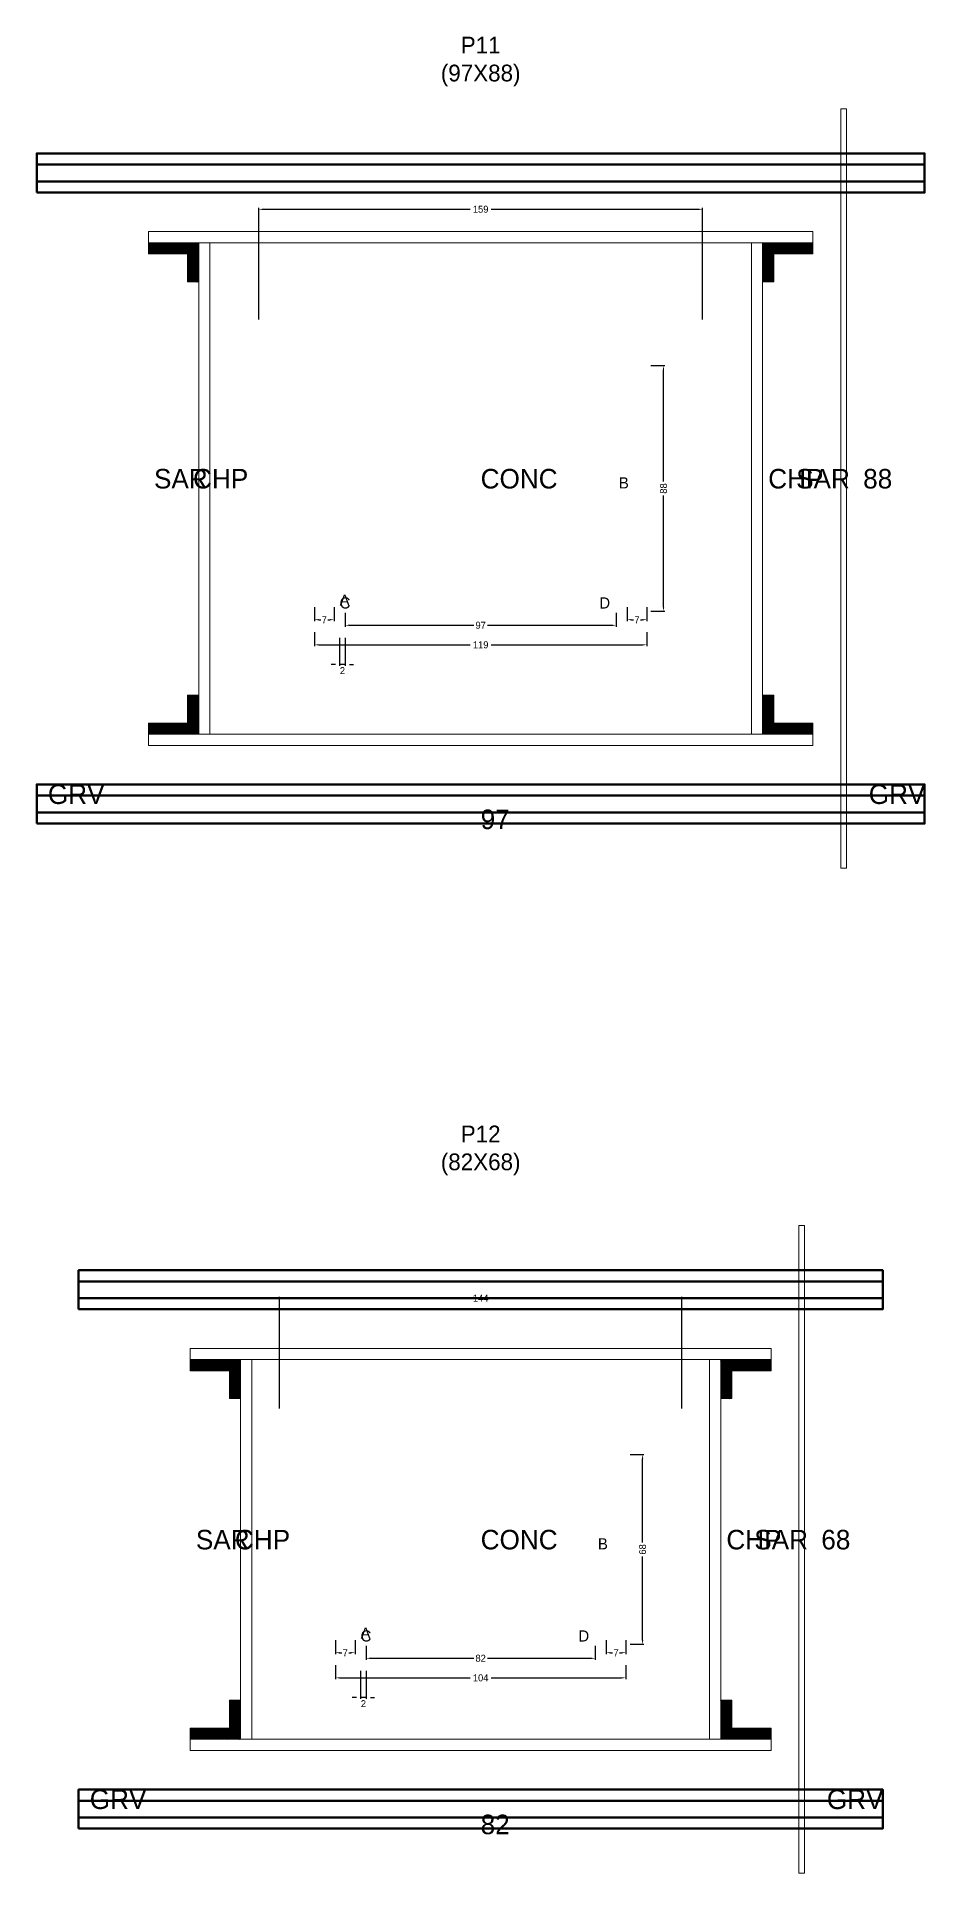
# Model space of a CAD drawing. Header units: centimetres. Extents: x -10500 to 4141, y -7986 to 295.
# Drawn here: x -159 to 159, y -4156 to -3498 of the extents above; entities that cross this region are included whole.
import ezdxf

# ---------------------------------------------------------------- set-up
doc = ezdxf.new("R2010")
doc.units = ezdxf.units.CM
for name, color, linetype in [('COTA', 241, 'Continuous'), ('GRAVATA', 224, 'Continuous'), ('Hachura', 251, 'Continuous'), ('NOMENCLATURA', 7, 'Continuous'), ('SARRAFO', 251, 'Continuous'), ('Texto Seção', 7, 'Continuous')]:
    doc.layers.add(name, color=color, linetype=linetype)
doc.dimstyles.new('cotax2', dxfattribs={"dimtxt": 2.5, "dimasz": 1.5, "dimexe": 0.5, "dimexo": 0.5, "dimgap": 0.5, "dimtad": 1, "dimcen": 2.5, "dimazin": 3, "dimtfac": 1, "dimtmove": 0, "dimatfit": 3})

msp = doc.modelspace()

# ---------------------------------------------------------------- texts
at = {"layer": 'NOMENCLATURA'}
for s, p in [('B', (49.5, -3660)), ('A', (-50.5, -3702)), ('C', (-50.5, -3703)), ('D', (42.5, -3703)), ('B', (42, -4040)), ('A', (-43, -4072)), ('C', (-43, -4073)), ('D', (35, -4073))]:
    msp.add_text(s, height=4, dxfattribs=at).set_placement(p)
at = {"layer": 'NOMENCLATURA', "char_height": 6, "attachment_point": 8}
for s, insert in [('P11\\P(97X88)', (0, -3516)), ('P12\\P(82X68)', (0, -3906))]:
    msp.add_mtext(s, dxfattribs=dict(at, insert=insert))
at = {"layer": 'Texto Seção'}
for s, p in [('SAR', (-117, -3660)), ('CHP', (-103, -3660)), ('CONC', (0, -3660)), ('CHP', (103, -3660)), ('SAR', (113, -3660)), ('88', (137, -3660)), ('GRV', (-155, -3773)), ('GRV', (139, -3773)), ('97', (0, -3782)), ('SAR', (-102, -4040)), ('CHP', (-88, -4040)), ('CONC', (0, -4040)), ('CHP', (88, -4040)), ('SAR', (98, -4040)), ('68', (122, -4040)), ('GRV', (-140, -4133)), ('GRV', (124, -4133)), ('82', (0, -4142))]:
    msp.add_text(s, height=7, dxfattribs=at).set_placement(p)

# ---------------------------------------------------------------- blocks, each defined once
blk = doc.blocks.new('_CLOSEDFILLED')
at = {"color": 0, "linetype": 'BYBLOCK'}
blk.add_solid([(-1, 0.16), (0, 0), (-1, -0.16)], dxfattribs=at)
blk = doc.blocks.new('*D274')
for p, q in [((-59.5, -3711.5), (-59.5, -3716.5)), ((-58, -3716), (-3.75, -3716)), ((3.75, -3716), (58, -3716)), ((59.5, -3711.5), (59.5, -3716.5))]:
    blk.add_line(p, q)
at = {"layer": 'Defpoints'}
for p in [(-59.5, -3711), (-59.5, -3716), (59.5, -3711)]:
    blk.add_point(p, dxfattribs=at)
at = {"layer": 'COTA', "xscale": 1.5, "yscale": 1.5, "rotation": 180}
blk.add_blockref('_CLOSEDFILLED', (-59.5, -3716), dxfattribs=at)
at = {"layer": 'COTA', "xscale": 1.5, "yscale": 1.5}
blk.add_blockref('_CLOSEDFILLED', (59.5, -3716), dxfattribs=at)
at = {"layer": 'COTA', "insert": (0, -3716), "char_height": 2.5, "attachment_point": 5}
blk.add_mtext('119', dxfattribs=at)
blk = doc.blocks.new('*D275')
for p, q in [((-48.5, -3704.5), (-48.5, -3709.5)), ((-47, -3709), (-2.5, -3709)), ((2.5, -3709), (47, -3709)), ((48.5, -3704.5), (48.5, -3709.5))]:
    blk.add_line(p, q)
at = {"layer": 'Defpoints'}
for p in [(-48.5, -3704), (-48.5, -3709), (48.5, -3704)]:
    blk.add_point(p, dxfattribs=at)
at = {"layer": 'COTA', "xscale": 1.5, "yscale": 1.5, "rotation": 180}
blk.add_blockref('_CLOSEDFILLED', (-48.5, -3709), dxfattribs=at)
at = {"layer": 'COTA', "xscale": 1.5, "yscale": 1.5}
blk.add_blockref('_CLOSEDFILLED', (48.5, -3709), dxfattribs=at)
at = {"layer": 'COTA', "insert": (0, -3709), "char_height": 2.5, "attachment_point": 5}
blk.add_mtext('97', dxfattribs=at)
blk = doc.blocks.new('*D276')
for p, q in [((61, -3616), (66, -3616)), ((65.5, -3657.5), (65.5, -3617.5)), ((65.5, -3702.5), (65.5, -3662.5)), ((61, -3704), (66, -3704))]:
    blk.add_line(p, q)
at = {"layer": 'Defpoints'}
for p in [(60.5, -3616), (60.5, -3704), (65.5, -3704)]:
    blk.add_point(p, dxfattribs=at)
at = {"layer": 'COTA', "xscale": 1.5, "yscale": 1.5}
for p, rotation in [((65.5, -3616), 90), ((65.5, -3704), 270)]:
    blk.add_blockref('_CLOSEDFILLED', p, dxfattribs=dict(at, rotation=rotation))
at = {"layer": 'COTA', "insert": (65.5, -3660), "char_height": 2.5, "attachment_point": 5, "rotation": 90}
blk.add_mtext('88', dxfattribs=at)
blk = doc.blocks.new('*D277')
for p, q in [((-59.5, -3702.5), (-59.5, -3707.5)), ((-52.5, -3702.5), (-52.5, -3707.5)), ((-58, -3707), (-57.25, -3707)), ((-54.75, -3707), (-54, -3707))]:
    blk.add_line(p, q)
at = {"layer": 'Defpoints'}
for p in [(-59.5, -3702), (-52.5, -3702), (-59.5, -3707)]:
    blk.add_point(p, dxfattribs=at)
at = {"layer": 'COTA', "xscale": 1.5, "yscale": 1.5, "rotation": 180}
blk.add_blockref('_CLOSEDFILLED', (-59.5, -3707), dxfattribs=at)
at = {"layer": 'COTA', "xscale": 1.5, "yscale": 1.5}
blk.add_blockref('_CLOSEDFILLED', (-52.5, -3707), dxfattribs=at)
at = {"layer": 'COTA', "insert": (-56, -3707), "char_height": 2.5, "attachment_point": 5}
blk.add_mtext('7', dxfattribs=at)
blk = doc.blocks.new('*D278')
for p, q in [((52.5, -3702.5), (52.5, -3707.5)), ((59.5, -3702.5), (59.5, -3707.5)), ((54, -3707), (54.75, -3707)), ((57.25, -3707), (58, -3707))]:
    blk.add_line(p, q)
at = {"layer": 'Defpoints'}
for p in [(52.5, -3702), (59.5, -3702), (52.5, -3707)]:
    blk.add_point(p, dxfattribs=at)
at = {"layer": 'COTA', "xscale": 1.5, "yscale": 1.5, "rotation": 180}
blk.add_blockref('_CLOSEDFILLED', (52.5, -3707), dxfattribs=at)
at = {"layer": 'COTA', "xscale": 1.5, "yscale": 1.5}
blk.add_blockref('_CLOSEDFILLED', (59.5, -3707), dxfattribs=at)
at = {"layer": 'COTA', "insert": (56, -3707), "char_height": 2.5, "attachment_point": 5}
blk.add_mtext('7', dxfattribs=at)
blk = doc.blocks.new('*D279')
for p, q in [((-79.5, -3599.5), (-79.5, -3559.5)), ((-78, -3560), (-3.75, -3560)), ((3.75, -3560), (78, -3560)), ((79.5, -3599.5), (79.5, -3559.5))]:
    blk.add_line(p, q)
at = {"layer": 'Defpoints'}
for p in [(-79.5, -3560), (-79.5, -3600), (79.5, -3600)]:
    blk.add_point(p, dxfattribs=at)
at = {"layer": 'COTA', "xscale": 1.5, "yscale": 1.5, "rotation": 180}
blk.add_blockref('_CLOSEDFILLED', (-79.5, -3560), dxfattribs=at)
at = {"layer": 'COTA', "xscale": 1.5, "yscale": 1.5}
blk.add_blockref('_CLOSEDFILLED', (79.5, -3560), dxfattribs=at)
at = {"layer": 'COTA', "insert": (0, -3560), "char_height": 2.5, "attachment_point": 5}
blk.add_mtext('159', dxfattribs=at)
blk = doc.blocks.new('*D300')
for p, q in [((-52, -4081.5), (-52, -4086.5)), ((52, -4081.5), (52, -4086.5)), ((-50.5, -4086), (-3.75, -4086)), ((3.75, -4086), (50.5, -4086))]:
    blk.add_line(p, q)
at = {"layer": 'Defpoints'}
for p in [(-52, -4081), (52, -4081), (-52, -4086)]:
    blk.add_point(p, dxfattribs=at)
at = {"layer": 'COTA', "xscale": 1.5, "yscale": 1.5, "rotation": 180}
blk.add_blockref('_CLOSEDFILLED', (-52, -4086), dxfattribs=at)
at = {"layer": 'COTA', "xscale": 1.5, "yscale": 1.5}
blk.add_blockref('_CLOSEDFILLED', (52, -4086), dxfattribs=at)
at = {"layer": 'COTA', "insert": (0, -4086), "char_height": 2.5, "attachment_point": 5}
blk.add_mtext('104', dxfattribs=at)
blk = doc.blocks.new('*D301')
for p, q in [((-41, -4074.5), (-41, -4079.5)), ((41, -4074.5), (41, -4079.5)), ((-39.5, -4079), (-2.5, -4079)), ((2.5, -4079), (39.5, -4079))]:
    blk.add_line(p, q)
at = {"layer": 'Defpoints'}
for p in [(-41, -4074), (41, -4074), (-41, -4079)]:
    blk.add_point(p, dxfattribs=at)
at = {"layer": 'COTA', "xscale": 1.5, "yscale": 1.5, "rotation": 180}
blk.add_blockref('_CLOSEDFILLED', (-41, -4079), dxfattribs=at)
at = {"layer": 'COTA', "xscale": 1.5, "yscale": 1.5}
blk.add_blockref('_CLOSEDFILLED', (41, -4079), dxfattribs=at)
at = {"layer": 'COTA', "insert": (0, -4079), "char_height": 2.5, "attachment_point": 5}
blk.add_mtext('82', dxfattribs=at)
blk = doc.blocks.new('*D302')
for p, q in [((53.5, -4006), (58.5, -4006)), ((58, -4037.5), (58, -4007.5)), ((58, -4072.5), (58, -4042.5)), ((53.5, -4074), (58.5, -4074))]:
    blk.add_line(p, q)
at = {"layer": 'Defpoints'}
for p in [(53, -4006), (53, -4074), (58, -4074)]:
    blk.add_point(p, dxfattribs=at)
at = {"layer": 'COTA', "xscale": 1.5, "yscale": 1.5}
for p, rotation in [((58, -4006), 90), ((58, -4074), 270)]:
    blk.add_blockref('_CLOSEDFILLED', p, dxfattribs=dict(at, rotation=rotation))
at = {"layer": 'COTA', "insert": (58, -4040), "char_height": 2.5, "attachment_point": 5, "rotation": 90}
blk.add_mtext('68', dxfattribs=at)
blk = doc.blocks.new('*D303')
for p, q in [((-52, -4072.5), (-52, -4077.5)), ((-50.5, -4077), (-49.75, -4077)), ((-47.25, -4077), (-46.5, -4077)), ((-45, -4072.5), (-45, -4077.5))]:
    blk.add_line(p, q)
at = {"layer": 'Defpoints'}
for p in [(-52, -4072), (-52, -4077), (-45, -4072)]:
    blk.add_point(p, dxfattribs=at)
at = {"layer": 'COTA', "xscale": 1.5, "yscale": 1.5, "rotation": 180}
blk.add_blockref('_CLOSEDFILLED', (-52, -4077), dxfattribs=at)
at = {"layer": 'COTA', "xscale": 1.5, "yscale": 1.5}
blk.add_blockref('_CLOSEDFILLED', (-45, -4077), dxfattribs=at)
at = {"layer": 'COTA', "insert": (-48.5, -4077), "char_height": 2.5, "attachment_point": 5}
blk.add_mtext('7', dxfattribs=at)
blk = doc.blocks.new('*D304')
for p, q in [((45, -4072.5), (45, -4077.5)), ((46.5, -4077), (47.25, -4077)), ((49.75, -4077), (50.5, -4077)), ((52, -4072.5), (52, -4077.5))]:
    blk.add_line(p, q)
at = {"layer": 'Defpoints'}
for p in [(45, -4072), (45, -4077), (52, -4072)]:
    blk.add_point(p, dxfattribs=at)
at = {"layer": 'COTA', "xscale": 1.5, "yscale": 1.5, "rotation": 180}
blk.add_blockref('_CLOSEDFILLED', (45, -4077), dxfattribs=at)
at = {"layer": 'COTA', "xscale": 1.5, "yscale": 1.5}
blk.add_blockref('_CLOSEDFILLED', (52, -4077), dxfattribs=at)
at = {"layer": 'COTA', "insert": (48.5, -4077), "char_height": 2.5, "attachment_point": 5}
blk.add_mtext('7', dxfattribs=at)
blk = doc.blocks.new('*D305')
for p, q in [((-72, -3989.5), (-72, -3949.5)), ((-70.5, -3950), (-3.75, -3950)), ((3.75, -3950), (70.5, -3950)), ((72, -3989.5), (72, -3949.5))]:
    blk.add_line(p, q)
at = {"layer": 'Defpoints'}
for p in [(-72, -3950), (-72, -3990), (72, -3990)]:
    blk.add_point(p, dxfattribs=at)
at = {"layer": 'COTA', "xscale": 1.5, "yscale": 1.5, "rotation": 180}
blk.add_blockref('_CLOSEDFILLED', (-72, -3950), dxfattribs=at)
at = {"layer": 'COTA', "xscale": 1.5, "yscale": 1.5}
blk.add_blockref('_CLOSEDFILLED', (72, -3950), dxfattribs=at)
at = {"layer": 'COTA', "insert": (0, -3950), "char_height": 2.5, "attachment_point": 5}
blk.add_mtext('144', dxfattribs=at)

# ---------------------------------------------------------------- dimensions: what is measured, and where the dimension line sits
at = {"layer": 'COTA'}
for base, p1, p2, picture, middle in [((-79.5, -3560), (-79.5, -3600), (79.5, -3600), '*D279', (0, -3560)), ((-59.5, -3707), (-59.5, -3702), (-52.5, -3702), '*D277', (-56, -3707)), ((52.5, -3707), (52.5, -3702), (59.5, -3702), '*D278', (56, -3707)), ((-48.5, -3709), (-48.5, -3704), (48.5, -3704), '*D275', (0, -3709)), ((-59.5, -3716), (-59.5, -3711), (59.5, -3711), '*D274', (0, -3716)), ((-72, -3950), (-72, -3990), (72, -3990), '*D305', (0, -3950)), ((-52, -4077), (-52, -4072), (-45, -4072), '*D303', (-48.5, -4077)), ((-41, -4079), (-41, -4074), (41, -4074), '*D301', (0, -4079)), ((45, -4077), (45, -4072), (52, -4072), '*D304', (48.5, -4077)), ((-52, -4086), (-52, -4081), (52, -4081), '*D300', (0, -4086))]:
    dim = msp.add_linear_dim(base=base, p1=p1, p2=p2, dimstyle='cotax2', dxfattribs=at)
    dim.commit()
    dim.dimension.update_dxf_attribs({"geometry": picture, "text_midpoint": middle})
for base, p1, p2, picture, middle in [((65.5, -3704), (60.5, -3704), (60.5, -3616), '*D276', (65.5, -3660)), ((58, -4074), (53, -4074), (53, -4006), '*D302', (58, -4040))]:
    dim = msp.add_linear_dim(base=base, p1=p1, p2=p2, angle=90, dimstyle='cotax2', dxfattribs=at)
    dim.commit()
    dim.dimension.update_dxf_attribs({"geometry": picture, "text_midpoint": middle})
for base, p1, p2 in [((-48.5, -3723), (-48.5, -3713), (-50.5, -3713)), ((-41, -4093), (-41, -4083), (-43, -4083))]:
    msp.add_linear_dim(base=base, p1=p1, p2=p2, dimstyle='cotax2', dxfattribs=at).render()

# ---------------------------------------------------------------- hatches: boundary and pattern name
at = {"layer": 'SARRAFO'}
h = msp.add_hatch(dxfattribs=at)
h.set_pattern_fill('SOLID', scale=2)
h.paths.add_polyline_path([(-119, -3576), (-105, -3576), (-105, -3572), (-119, -3572)])
h = msp.add_hatch(dxfattribs=at)
h.set_pattern_fill('SOLID', scale=2)
h.paths.add_polyline_path([(-105, -3586), (-101, -3586), (-101, -3572), (-105, -3572)])
h = msp.add_hatch(dxfattribs=at)
h.set_pattern_fill('SOLID', scale=2)
h.paths.add_polyline_path([(101, -3586), (105, -3586), (105, -3572), (101, -3572)])
h = msp.add_hatch(dxfattribs=at)
h.set_pattern_fill('SOLID', scale=2)
h.paths.add_polyline_path([(105, -3576), (119, -3576), (119, -3572), (105, -3572)])
h = msp.add_hatch(dxfattribs=at)
h.set_pattern_fill('SOLID', scale=2)
h.paths.add_polyline_path([(-105, -3748), (-101, -3748), (-101, -3734), (-105, -3734)])
h = msp.add_hatch(dxfattribs=at)
h.set_pattern_fill('SOLID', scale=2)
h.paths.add_polyline_path([(101, -3748), (105, -3748), (105, -3734), (101, -3734)])
h = msp.add_hatch(dxfattribs=at)
h.set_pattern_fill('SOLID', scale=2)
h.paths.add_polyline_path([(-119, -3748), (-105, -3748), (-105, -3744), (-119, -3744)])
h = msp.add_hatch(dxfattribs=at)
h.set_pattern_fill('SOLID', scale=2)
h.paths.add_polyline_path([(105, -3748), (119, -3748), (119, -3744), (105, -3744)])
h = msp.add_hatch(dxfattribs=at)
h.set_pattern_fill('SOLID', scale=2)
h.paths.add_polyline_path([(-104, -3976), (-90, -3976), (-90, -3972), (-104, -3972)])
h = msp.add_hatch(dxfattribs=at)
h.set_pattern_fill('SOLID', scale=2)
h.paths.add_polyline_path([(-90, -3986), (-86, -3986), (-86, -3972), (-90, -3972)])
h = msp.add_hatch(dxfattribs=at)
h.set_pattern_fill('SOLID', scale=2)
h.paths.add_polyline_path([(86, -3986), (90, -3986), (90, -3972), (86, -3972)])
h = msp.add_hatch(dxfattribs=at)
h.set_pattern_fill('SOLID', scale=2)
h.paths.add_polyline_path([(90, -3976), (104, -3976), (104, -3972), (90, -3972)])
h = msp.add_hatch(dxfattribs=at)
h.set_pattern_fill('SOLID', scale=2)
h.paths.add_polyline_path([(-90, -4108), (-86, -4108), (-86, -4094), (-90, -4094)])
h = msp.add_hatch(dxfattribs=at)
h.set_pattern_fill('SOLID', scale=2)
h.paths.add_polyline_path([(86, -4108), (90, -4108), (90, -4094), (86, -4094)])
h = msp.add_hatch(dxfattribs=at)
h.set_pattern_fill('SOLID', scale=2)
h.paths.add_polyline_path([(-104, -4108), (-90, -4108), (-90, -4104), (-104, -4104)])
h = msp.add_hatch(dxfattribs=at)
h.set_pattern_fill('SOLID', scale=2)
h.paths.add_polyline_path([(90, -4108), (104, -4108), (104, -4104), (90, -4104)])

# ---------------------------------------------------------------- linework, layer by layer
at = {"layer": 'GRAVATA', "lineweight": 50}
for points in [[(-159, -3554), (159, -3554), (159, -3540), (-159, -3540)], [(-159, -3550), (159, -3550), (159, -3544), (-159, -3544)], [(-159, -3780), (159, -3780), (159, -3766), (-159, -3766)], [(-159, -3776), (159, -3776), (159, -3770), (-159, -3770)], [(-144, -3954), (144, -3954), (144, -3940), (-144, -3940)], [(-144, -3950), (144, -3950), (144, -3944), (-144, -3944)], [(-144, -4140), (144, -4140), (144, -4126), (-144, -4126)], [(-144, -4136), (144, -4136), (144, -4130), (-144, -4130)]]:
    msp.add_lwpolyline(points, close=True, dxfattribs=at)
at = {"layer": 'Hachura', "lineweight": 13}
for points in [[(129, -3796), (131, -3796), (131, -3524), (129, -3524)], [(114, -4156), (116, -4156), (116, -3924), (114, -3924)]]:
    msp.add_lwpolyline(points, close=True, dxfattribs=at)
at = {"layer": 'Hachura', "lineweight": 18}
for points in [[(-119, -3572), (119, -3572), (119, -3568), (-119, -3568)], [(-101, -3748), (-97, -3748), (-97, -3572), (-101, -3572)], [(97, -3748), (101, -3748), (101, -3572), (97, -3572)], [(-119, -3752), (119, -3752), (119, -3748), (-119, -3748)], [(-104, -3972), (104, -3972), (104, -3968), (-104, -3968)], [(-86, -4108), (-82, -4108), (-82, -3972), (-86, -3972)], [(82, -4108), (86, -4108), (86, -3972), (82, -3972)], [(-104, -4112), (104, -4112), (104, -4108), (-104, -4108)]]:
    msp.add_lwpolyline(points, close=True, dxfattribs=at)
at = {"layer": 'SARRAFO', "lineweight": 13}
for points in [[(-119, -3576), (-105, -3576), (-105, -3572), (-119, -3572)], [(-105, -3586), (-101, -3586), (-101, -3572), (-105, -3572)], [(101, -3586), (105, -3586), (105, -3572), (101, -3572)], [(105, -3576), (119, -3576), (119, -3572), (105, -3572)], [(-105, -3748), (-101, -3748), (-101, -3734), (-105, -3734)], [(101, -3748), (105, -3748), (105, -3734), (101, -3734)], [(-119, -3748), (-105, -3748), (-105, -3744), (-119, -3744)], [(105, -3748), (119, -3748), (119, -3744), (105, -3744)], [(-104, -3976), (-90, -3976), (-90, -3972), (-104, -3972)], [(-90, -3986), (-86, -3986), (-86, -3972), (-90, -3972)], [(86, -3986), (90, -3986), (90, -3972), (86, -3972)], [(90, -3976), (104, -3976), (104, -3972), (90, -3972)], [(-90, -4108), (-86, -4108), (-86, -4094), (-90, -4094)], [(86, -4108), (90, -4108), (90, -4094), (86, -4094)], [(-104, -4108), (-90, -4108), (-90, -4104), (-104, -4104)], [(90, -4108), (104, -4108), (104, -4104), (90, -4104)]]:
    msp.add_lwpolyline(points, close=True, dxfattribs=at)

msp.set_redraw_order([(e.dxf.handle, doc.entitydb.next_handle()) for e in msp.query("TEXT MTEXT ATTDEF DIMENSION ARC_DIMENSION")])  # texts and dimensions are drawn at this point

doc.saveas('drawing.dxf')
